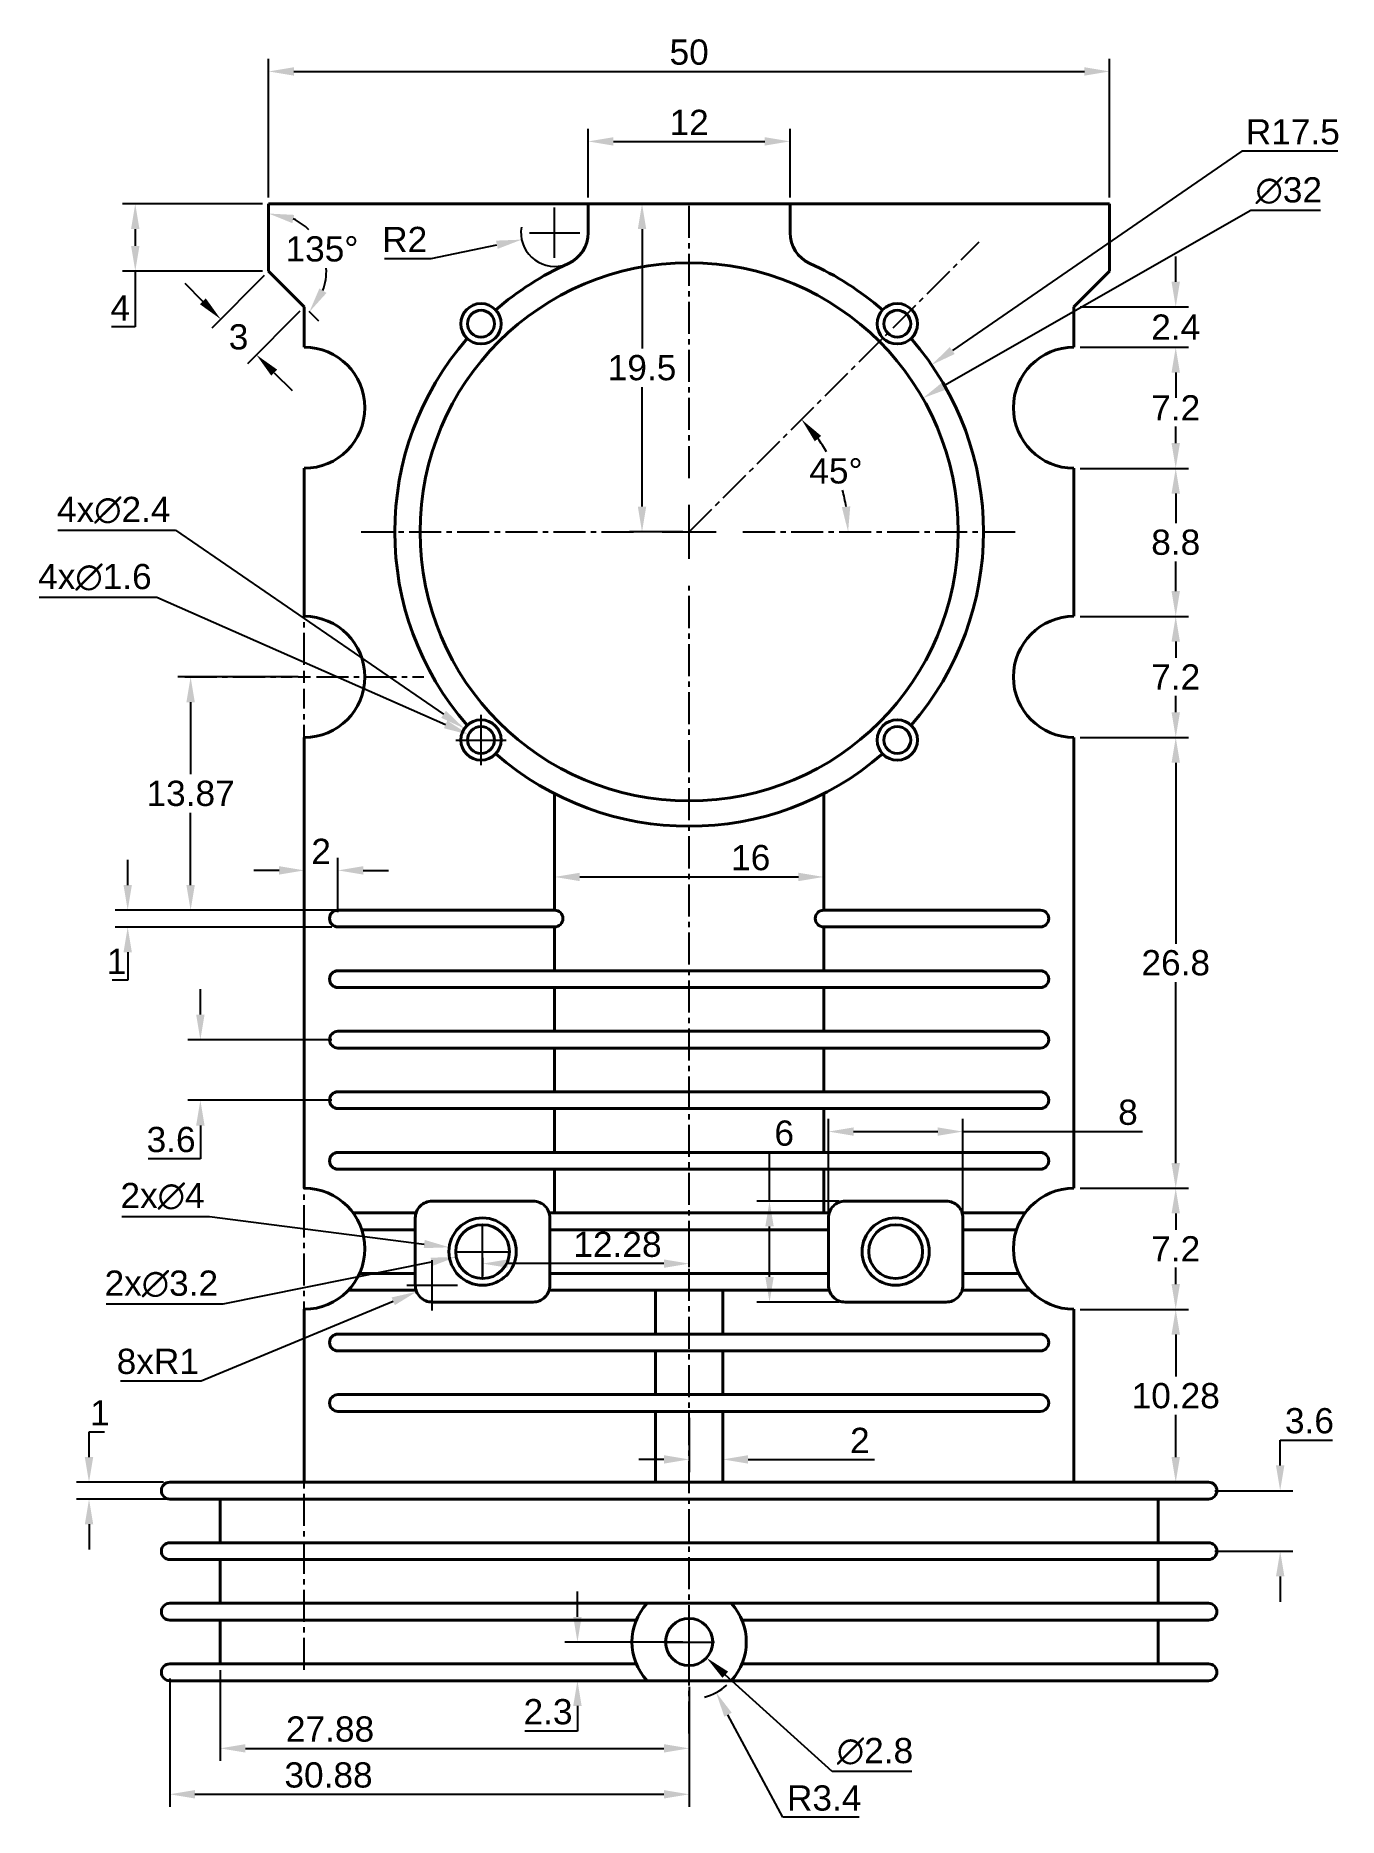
# Model space of a CAD drawing. Header units: millimetres. Extents: x 1595 to 1672, y 1495 to 1601.
import ezdxf

# ---------------------------------------------------------------- set-up
doc = ezdxf.new("R2010")
doc.units = ezdxf.units.MM
doc.linetypes.add('CENTER2', pattern=[28.575, 19.05, -3.175, 3.175, -3.175])
doc.layers.add('Layer1', color=253, linetype='Continuous')
doc.styles.get("Standard").update_dxf_attribs({"font": 'arial.ttf'})
doc.dimstyles.new('ISO-25', dxfattribs={"dimscale": 0.6, "dimtxt": 2.5, "dimasz": 2.5, "dimexe": 1.25, "dimexo": 0.625, "dimtad": 1, "dimtih": 1, "dimtoh": 1, "dimdsep": 46, "dimtxsty": 'Standard', "dimcen": 2.5, "dimadec": 0, "dimazin": 0, "dimtfac": 1, "dimtofl": 0, "dimtmove": 0, "dimatfit": 3, "dimfxl": 1, "dimarcsym": 0})

msp = doc.modelspace()

# ---------------------------------------------------------------- blocks, each defined once
blk = doc.blocks.new('*D1')
at = {"layer": 'Defpoints', "color": 0, "transparency": 16777216}
for p in [(1658.7, 1598.8), (1608.7, 1590.93), (1658.7, 1590.93)]:
    blk.add_point(p, dxfattribs=at)
at = {"layer": 'Layer1', "color": 0, "lineweight": -2, "transparency": 16777216}
for p, q in [((1608.7, 1591.3), (1608.7, 1599.55)), ((1658.7, 1591.3), (1658.7, 1599.55)), ((1610.2, 1598.8), (1657.2, 1598.8))]:
    blk.add_line(p, q, dxfattribs=at)
at = {"layer": 'Layer1', "color": 0, "transparency": 16777216}
for points in [[(1610.2, 1599.05), (1610.2, 1598.55), (1608.7, 1598.8)], [(1657.2, 1599.05), (1657.2, 1598.55), (1658.7, 1598.8)]]:
    blk.add_solid(points, dxfattribs=at)
at = {"layer": 'Layer1', "color": 0, "transparency": 16777216, "insert": (1633.7, 1599.94), "char_height": 1.5, "attachment_point": 5}
blk.add_mtext('50', dxfattribs=at)
blk = doc.blocks.new('*D2')
at = {"layer": 'Defpoints', "color": 0, "transparency": 16777216}
for p in [(1608.7, 1590.93), (1600.77, 1586.93), (1608.7, 1586.93)]:
    blk.add_point(p, dxfattribs=at)
at = {"layer": 'Layer1', "color": 0, "lineweight": -2, "transparency": 16777216}
for p, q in [((1608.33, 1590.93), (1600.02, 1590.93)), ((1600.77, 1589.43), (1600.77, 1588.43)), ((1608.33, 1586.93), (1600.02, 1586.93)), ((1600.77, 1586.93), (1600.77, 1583.62)), ((1600.77, 1583.62), (1599.36, 1583.62))]:
    blk.add_line(p, q, dxfattribs=at)
at = {"layer": 'Layer1', "color": 0, "transparency": 16777216}
for points in [[(1600.52, 1589.43), (1601.02, 1589.43), (1600.77, 1590.93)], [(1600.52, 1588.43), (1601.02, 1588.43), (1600.77, 1586.93)]]:
    blk.add_solid(points, dxfattribs=at)
at = {"layer": 'Layer1', "color": 0, "transparency": 16777216, "insert": (1599.88, 1584.74), "char_height": 1.5, "attachment_point": 5}
blk.add_mtext('4', dxfattribs=at)
blk = doc.blocks.new('*D3')
at = {"layer": 'Defpoints', "color": 0, "transparency": 16777216}
for p in [(1608.7, 1590.93), (1608.7, 1586.93), (1608.7, 1586.93), (1612.13, 1586.93), (1610.82, 1584.8)]:
    blk.add_point(p, dxfattribs=at)
at = {"layer": 'Layer1', "color": 0, "lineweight": -2, "transparency": 16777216}
blk.add_line((1611.09, 1584.54), (1611.66, 1583.97), dxfattribs=at)
for start, end in [(45.686, 64.7335), (340.2665, 2.8571)]:
    blk.add_arc((1608.7, 1586.93), 3.43, start, end, dxfattribs=at)
at = {"layer": 'Layer1', "color": 0, "transparency": 16777216}
for points in [[(1610.11, 1589.78), (1610.22, 1590.27), (1608.7, 1590.35)], [(1612.14, 1585.63), (1611.72, 1585.9), (1611.12, 1584.5)]]:
    blk.add_solid(points, dxfattribs=at)
at = {"layer": 'Layer1', "color": 0, "transparency": 16777216, "insert": (1611.87, 1588.24), "char_height": 1.5, "attachment_point": 5}
blk.add_mtext('135°', dxfattribs=at)
blk = doc.blocks.new('*D4')
at = {"layer": 'Defpoints', "color": 0, "transparency": 16777216}
for p in [(1608.7, 1586.93), (1610.82, 1584.8), (1607.97, 1581.95)]:
    blk.add_point(p, dxfattribs=at)
at = {"layer": 'Layer1', "color": 0, "lineweight": -2, "transparency": 16777216}
for p, q in [((1604.79, 1585.13), (1603.73, 1586.2)), ((1608.43, 1586.66), (1605.32, 1583.54)), ((1610.56, 1584.54), (1607.44, 1581.42)), ((1609.03, 1580.89), (1610.09, 1579.83))]:
    blk.add_line(p, q, dxfattribs=at)
at = {"layer": 'Layer1', "color": 0, "transparency": 16777216}
for points in [[(1604.96, 1585.31), (1604.61, 1584.96), (1605.85, 1584.07)], [(1609.21, 1581.07), (1608.85, 1580.72), (1607.97, 1581.95)]]:
    blk.add_solid(points, dxfattribs=at)
at = {"layer": 'Layer1', "color": 0, "transparency": 16777216, "insert": (1606.91, 1583.01), "char_height": 1.5, "attachment_point": 5}
blk.add_mtext('3', dxfattribs=at)
blk = doc.blocks.new('*D5')
at = {"layer": 'Defpoints', "color": 0, "transparency": 16777216}
for p in [(1656.58, 1584.8), (1656.58, 1582.4), (1662.63, 1582.4)]:
    blk.add_point(p, dxfattribs=at)
at = {"layer": 'Layer1', "color": 0, "lineweight": -2, "transparency": 16777216}
for p, q in [((1662.63, 1586.3), (1662.63, 1587.8)), ((1656.95, 1584.8), (1663.38, 1584.8)), ((1656.95, 1582.4), (1663.38, 1582.4)), ((1662.63, 1580.9), (1662.63, 1579.4))]:
    blk.add_line(p, q, dxfattribs=at)
at = {"layer": 'Layer1', "color": 0, "transparency": 16777216}
for points in [[(1662.38, 1586.3), (1662.88, 1586.3), (1662.63, 1584.8)], [(1662.38, 1580.9), (1662.88, 1580.9), (1662.63, 1582.4)]]:
    blk.add_solid(points, dxfattribs=at)
at = {"layer": 'Layer1', "color": 0, "transparency": 16777216, "insert": (1662.63, 1583.6), "char_height": 1.5, "attachment_point": 5}
blk.add_mtext('2.4', dxfattribs=at)
blk = doc.blocks.new('*D6')
at = {"layer": 'Defpoints', "color": 0, "transparency": 16777216}
for p in [(1656.58, 1582.4), (1656.58, 1575.2), (1662.63, 1575.2)]:
    blk.add_point(p, dxfattribs=at)
at = {"layer": 'Layer1', "color": 0, "lineweight": -2, "transparency": 16777216}
for p, q in [((1656.95, 1582.4), (1663.38, 1582.4)), ((1662.63, 1580.9), (1662.63, 1579.93)), ((1662.63, 1576.7), (1662.63, 1577.68)), ((1656.95, 1575.2), (1663.38, 1575.2))]:
    blk.add_line(p, q, dxfattribs=at)
at = {"layer": 'Layer1', "color": 0, "transparency": 16777216}
for points in [[(1662.38, 1580.9), (1662.88, 1580.9), (1662.63, 1582.4)], [(1662.38, 1576.7), (1662.88, 1576.7), (1662.63, 1575.2)]]:
    blk.add_solid(points, dxfattribs=at)
at = {"layer": 'Layer1', "color": 0, "transparency": 16777216, "insert": (1662.63, 1578.8), "char_height": 1.5, "attachment_point": 5}
blk.add_mtext('7.2', dxfattribs=at)
blk = doc.blocks.new('*D7')
at = {"layer": 'Defpoints', "color": 0, "transparency": 16777216}
for p in [(1656.58, 1575.2), (1656.58, 1566.4), (1662.63, 1566.4)]:
    blk.add_point(p, dxfattribs=at)
at = {"layer": 'Layer1', "color": 0, "lineweight": -2, "transparency": 16777216}
for p, q in [((1656.95, 1575.2), (1663.38, 1575.2)), ((1662.63, 1573.7), (1662.63, 1571.94)), ((1662.63, 1567.9), (1662.63, 1569.66)), ((1656.95, 1566.4), (1663.38, 1566.4))]:
    blk.add_line(p, q, dxfattribs=at)
at = {"layer": 'Layer1', "color": 0, "transparency": 16777216}
for points in [[(1662.38, 1573.7), (1662.88, 1573.7), (1662.63, 1575.2)], [(1662.38, 1567.9), (1662.88, 1567.9), (1662.63, 1566.4)]]:
    blk.add_solid(points, dxfattribs=at)
at = {"layer": 'Layer1', "color": 0, "transparency": 16777216, "insert": (1662.63, 1570.8), "char_height": 1.5, "attachment_point": 5}
blk.add_mtext('8.8', dxfattribs=at)
blk = doc.blocks.new('*D8')
at = {"layer": 'Defpoints', "color": 0, "transparency": 16777216}
for p in [(1656.58, 1566.4), (1656.58, 1559.2), (1662.63, 1559.2)]:
    blk.add_point(p, dxfattribs=at)
at = {"layer": 'Layer1', "color": 0, "lineweight": -2, "transparency": 16777216}
for p, q in [((1656.95, 1566.4), (1663.38, 1566.4)), ((1662.63, 1564.9), (1662.63, 1563.93)), ((1662.63, 1560.7), (1662.63, 1561.68)), ((1656.95, 1559.2), (1663.38, 1559.2))]:
    blk.add_line(p, q, dxfattribs=at)
at = {"layer": 'Layer1', "color": 0, "transparency": 16777216}
for points in [[(1662.38, 1564.9), (1662.88, 1564.9), (1662.63, 1566.4)], [(1662.38, 1560.7), (1662.88, 1560.7), (1662.63, 1559.2)]]:
    blk.add_solid(points, dxfattribs=at)
at = {"layer": 'Layer1', "color": 0, "transparency": 16777216, "insert": (1662.63, 1562.8), "char_height": 1.5, "attachment_point": 5}
blk.add_mtext('7.2', dxfattribs=at)
blk = doc.blocks.new('*D9')
at = {"layer": 'Defpoints', "color": 0, "transparency": 16777216}
for p in [(1656.58, 1559.2), (1656.58, 1532.4), (1662.63, 1532.4)]:
    blk.add_point(p, dxfattribs=at)
at = {"layer": 'Layer1', "color": 0, "lineweight": -2, "transparency": 16777216}
for p, q in [((1656.95, 1559.2), (1663.38, 1559.2)), ((1662.63, 1557.7), (1662.63, 1546.94)), ((1662.63, 1533.9), (1662.63, 1544.66)), ((1656.95, 1532.4), (1663.38, 1532.4))]:
    blk.add_line(p, q, dxfattribs=at)
at = {"layer": 'Layer1', "color": 0, "transparency": 16777216}
for points in [[(1662.38, 1557.7), (1662.88, 1557.7), (1662.63, 1559.2)], [(1662.38, 1533.9), (1662.88, 1533.9), (1662.63, 1532.4)]]:
    blk.add_solid(points, dxfattribs=at)
at = {"layer": 'Layer1', "color": 0, "transparency": 16777216, "insert": (1662.63, 1545.8), "char_height": 1.5, "attachment_point": 5}
blk.add_mtext('26.8', dxfattribs=at)
blk = doc.blocks.new('*D10')
at = {"layer": 'Defpoints', "color": 0, "transparency": 16777216}
for p in [(1656.58, 1532.4), (1656.58, 1525.2), (1662.63, 1525.2)]:
    blk.add_point(p, dxfattribs=at)
at = {"layer": 'Layer1', "color": 0, "lineweight": -2, "transparency": 16777216}
for p, q in [((1656.95, 1532.4), (1663.38, 1532.4)), ((1662.63, 1530.9), (1662.63, 1529.93)), ((1662.63, 1526.7), (1662.63, 1527.68)), ((1656.95, 1525.2), (1663.38, 1525.2))]:
    blk.add_line(p, q, dxfattribs=at)
at = {"layer": 'Layer1', "color": 0, "transparency": 16777216}
for points in [[(1662.38, 1530.9), (1662.88, 1530.9), (1662.63, 1532.4)], [(1662.38, 1526.7), (1662.88, 1526.7), (1662.63, 1525.2)]]:
    blk.add_solid(points, dxfattribs=at)
at = {"layer": 'Layer1', "color": 0, "transparency": 16777216, "insert": (1662.63, 1528.8), "char_height": 1.5, "attachment_point": 5}
blk.add_mtext('7.2', dxfattribs=at)
blk = doc.blocks.new('*D11')
at = {"layer": 'Defpoints', "color": 0, "transparency": 16777216}
for p in [(1656.58, 1525.2), (1656.58, 1514.92), (1662.63, 1514.92)]:
    blk.add_point(p, dxfattribs=at)
at = {"layer": 'Layer1', "color": 0, "lineweight": -2, "transparency": 16777216}
for p, q in [((1656.95, 1525.2), (1663.38, 1525.2)), ((1662.63, 1523.7), (1662.63, 1521.2)), ((1662.63, 1516.42), (1662.63, 1518.92)), ((1656.95, 1514.92), (1663.38, 1514.92))]:
    blk.add_line(p, q, dxfattribs=at)
at = {"layer": 'Layer1', "color": 0, "transparency": 16777216}
for points in [[(1662.38, 1523.7), (1662.88, 1523.7), (1662.63, 1525.2)], [(1662.38, 1516.42), (1662.88, 1516.42), (1662.63, 1514.92)]]:
    blk.add_solid(points, dxfattribs=at)
at = {"layer": 'Layer1', "color": 0, "transparency": 16777216, "insert": (1662.63, 1520.06), "char_height": 1.5, "attachment_point": 5}
blk.add_mtext('10.28', dxfattribs=at)
blk = doc.blocks.new('*D12')
at = {"layer": 'Defpoints', "color": 0, "transparency": 16777216}
for p in [(1633.7, 1590.93), (1630.9, 1571.43), (1633.7, 1571.43)]:
    blk.add_point(p, dxfattribs=at)
at = {"layer": 'Layer1', "color": 0, "lineweight": -2, "transparency": 16777216}
for p, q in [((1633.33, 1590.93), (1630.15, 1590.93)), ((1630.9, 1589.43), (1630.9, 1582.32)), ((1630.9, 1572.93), (1630.9, 1580.03)), ((1633.33, 1571.43), (1630.15, 1571.43))]:
    blk.add_line(p, q, dxfattribs=at)
at = {"layer": 'Layer1', "color": 0, "transparency": 16777216}
for points in [[(1630.65, 1589.43), (1631.15, 1589.43), (1630.9, 1590.93)], [(1630.65, 1572.93), (1631.15, 1572.93), (1630.9, 1571.43)]]:
    blk.add_solid(points, dxfattribs=at)
at = {"layer": 'Layer1', "color": 0, "transparency": 16777216, "insert": (1630.9, 1581.18), "char_height": 1.5, "attachment_point": 5}
blk.add_mtext('19.5', dxfattribs=at)
blk = doc.blocks.new('*D13')
at = {"layer": 'Defpoints', "color": 0, "transparency": 16777216}
for p in [(1648.11, 1581.35), (1633.7, 1571.43)]:
    blk.add_point(p, dxfattribs=at)
at = {"layer": 'Layer1', "color": 0, "lineweight": -2, "transparency": 16777216}
for p, q in [((1666.55, 1594.06), (1649.35, 1582.21)), ((1672.26, 1594.06), (1666.55, 1594.06)), ((1633.7, 1569.93), (1633.7, 1572.93)), ((1632.2, 1571.43), (1635.2, 1571.43))]:
    blk.add_line(p, q, dxfattribs=at)
at = {"layer": 'Layer1', "color": 0, "transparency": 16777216}
blk.add_solid([(1649.2, 1582.41), (1649.49, 1582), (1648.11, 1581.35)], dxfattribs=at)
at = {"layer": 'Layer1', "color": 0, "transparency": 16777216, "insert": (1669.59, 1595.2), "char_height": 1.5, "attachment_point": 5}
blk.add_mtext('R17.5', dxfattribs=at)
blk = doc.blocks.new('*D14')
at = {"layer": 'Defpoints', "color": 0, "transparency": 16777216}
for p in [(1647.59, 1579.37), (1619.81, 1563.48)]:
    blk.add_point(p, dxfattribs=at)
at = {"layer": 'Layer1', "color": 0, "lineweight": -2, "transparency": 16777216}
for p, q in [((1667.09, 1590.53), (1648.89, 1580.12)), ((1671.23, 1590.53), (1667.09, 1590.53)), ((1633.7, 1569.93), (1633.7, 1572.93)), ((1632.2, 1571.43), (1635.2, 1571.43))]:
    blk.add_line(p, q, dxfattribs=at)
at = {"layer": 'Layer1', "color": 0, "transparency": 16777216}
blk.add_solid([(1648.77, 1580.33), (1649.01, 1579.9), (1647.59, 1579.37)], dxfattribs=at)
at = {"layer": 'Layer1', "color": 0, "transparency": 16777216, "insert": (1669.35, 1591.71), "char_height": 1.5, "attachment_point": 5}
blk.add_mtext('∅32', dxfattribs=at)
blk = doc.blocks.new('*D15')
at = {"layer": 'Defpoints', "color": 0, "transparency": 16777216}
for p in [(1639.7, 1594.64), (1627.7, 1590.93), (1639.7, 1590.93)]:
    blk.add_point(p, dxfattribs=at)
at = {"layer": 'Layer1', "color": 0, "lineweight": -2, "transparency": 16777216}
for p, q in [((1627.7, 1591.3), (1627.7, 1595.39)), ((1639.7, 1591.3), (1639.7, 1595.39)), ((1629.2, 1594.64), (1638.2, 1594.64))]:
    blk.add_line(p, q, dxfattribs=at)
at = {"layer": 'Layer1', "color": 0, "transparency": 16777216}
for points in [[(1629.2, 1594.89), (1629.2, 1594.39), (1627.7, 1594.64)], [(1638.2, 1594.89), (1638.2, 1594.39), (1639.7, 1594.64)]]:
    blk.add_solid(points, dxfattribs=at)
at = {"layer": 'Layer1', "color": 0, "transparency": 16777216, "insert": (1633.7, 1595.77), "char_height": 1.5, "attachment_point": 5}
blk.add_mtext('12', dxfattribs=at)
blk = doc.blocks.new('*D16')
at = {"layer": 'Defpoints', "color": 0, "transparency": 16777216}
for p in [(1625.7, 1589.21), (1623.74, 1588.8)]:
    blk.add_point(p, dxfattribs=at)
at = {"layer": 'Layer1', "color": 0, "lineweight": -2, "transparency": 16777216}
for p, q in [((1625.7, 1587.71), (1625.7, 1590.71)), ((1624.2, 1589.21), (1627.2, 1589.21)), ((1618.36, 1587.68), (1622.27, 1588.49)), ((1615.59, 1587.68), (1618.36, 1587.68))]:
    blk.add_line(p, q, dxfattribs=at)
blk.add_arc((1625.7, 1589.21), 2, 170.2807, 283.478, dxfattribs=at)
at = {"layer": 'Layer1', "color": 0, "transparency": 16777216}
blk.add_solid([(1622.22, 1588.74), (1622.32, 1588.25), (1623.74, 1588.8)], dxfattribs=at)
at = {"layer": 'Layer1', "color": 0, "transparency": 16777216, "insert": (1616.79, 1588.81), "char_height": 1.5, "attachment_point": 5}
blk.add_mtext('R2', dxfattribs=at)
blk = doc.blocks.new('*U17')
at = {"color": 0, "linetype": 'CENTER2', "ltscale": 0.1, "transparency": 16777216}
for p, q in [((0, 3.2), (0, 19.5)), ((-19.5, 0), (-3.2, 0)), ((3.2, 0), (19.5, 0)), ((0, -71.44), (0, -3.2))]:
    blk.add_line(p, q, dxfattribs=at)
at = {"color": 0, "linetype": 'Continuous', "ltscale": 0.1, "transparency": 16777216}
for p, q in [((0, -1.6), (0, 1.6)), ((-1.6, 0), (1.6, 0))]:
    blk.add_line(p, q, dxfattribs=at)
blk = doc.blocks.new('*D18')
at = {"layer": 'Defpoints', "color": 0, "transparency": 16777216}
for p in [(1650.95, 1588.67), (1642.83, 1573.87), (1633.7, 1571.43), (1636.9, 1571.43), (1653.2, 1571.43)]:
    blk.add_point(p, dxfattribs=at)
at = {"layer": 'Layer1', "color": 0, "lineweight": -2, "transparency": 16777216}
for start, end in [(30.2018, 35.8987), (9.1013, 15.2078)]:
    blk.add_arc((1633.7, 1571.43), 9.45, start, end, dxfattribs=at)
at = {"layer": 'Layer1', "color": 0, "transparency": 16777216}
for points in [[(1641.17, 1576.81), (1641.55, 1577.13), (1640.38, 1578.11)], [(1643.28, 1572.94), (1642.78, 1572.9), (1643.15, 1571.43)]]:
    blk.add_solid(points, dxfattribs=at)
at = {"layer": 'Layer1', "color": 0, "transparency": 16777216, "insert": (1642.43, 1575.04), "char_height": 1.5, "attachment_point": 5}
blk.add_mtext('45°', dxfattribs=at)
blk = doc.blocks.new('*D19')
at = {"layer": 'Defpoints', "color": 0, "transparency": 16777216}
for p in [(1620.34, 1559.73), (1622.31, 1558.37)]:
    blk.add_point(p, dxfattribs=at)
at = {"layer": 'Layer1', "color": 0, "lineweight": -2, "transparency": 16777216}
for p, q in [((1596.17, 1571.53), (1603.17, 1571.53)), ((1603.17, 1571.53), (1619.1, 1560.58)), ((1621.33, 1557.55), (1621.33, 1560.55)), ((1619.83, 1559.05), (1622.83, 1559.05))]:
    blk.add_line(p, q, dxfattribs=at)
at = {"layer": 'Layer1', "color": 0, "transparency": 16777216}
blk.add_solid([(1619.24, 1560.79), (1618.96, 1560.37), (1620.34, 1559.73)], dxfattribs=at)
at = {"layer": 'Layer1', "color": 0, "transparency": 16777216, "insert": (1599.49, 1572.71), "char_height": 1.5, "attachment_point": 5}
blk.add_mtext('4x∅2.4', dxfattribs=at)
blk = doc.blocks.new('*D20')
at = {"layer": 'Defpoints', "color": 0, "transparency": 16777216}
for p in [(1620.59, 1559.37), (1622.06, 1558.73)]:
    blk.add_point(p, dxfattribs=at)
at = {"layer": 'Layer1', "color": 0, "lineweight": -2, "transparency": 16777216}
for p, q in [((1595.05, 1567.54), (1602.06, 1567.54)), ((1602.06, 1567.54), (1619.22, 1559.98)), ((1621.33, 1557.55), (1621.33, 1560.55)), ((1619.83, 1559.05), (1622.83, 1559.05))]:
    blk.add_line(p, q, dxfattribs=at)
at = {"layer": 'Layer1', "color": 0, "transparency": 16777216}
blk.add_solid([(1619.32, 1560.21), (1619.12, 1559.75), (1620.59, 1559.37)], dxfattribs=at)
at = {"layer": 'Layer1', "color": 0, "transparency": 16777216, "insert": (1598.37, 1568.72), "char_height": 1.5, "attachment_point": 5}
blk.add_mtext('4x∅1.6', dxfattribs=at)
blk = doc.blocks.new('*D21')
at = {"layer": 'Defpoints', "color": 0, "transparency": 16777216}
for p in [(1625.7, 1552.4), (1641.7, 1552.4), (1641.7, 1550.91)]:
    blk.add_point(p, dxfattribs=at)
at = {"layer": 'Layer1', "color": 0, "lineweight": -2, "transparency": 16777216}
for p, q in [((1625.7, 1552.02), (1625.7, 1550.16)), ((1641.7, 1552.02), (1641.7, 1550.16)), ((1627.2, 1550.91), (1640.2, 1550.91))]:
    blk.add_line(p, q, dxfattribs=at)
at = {"layer": 'Layer1', "color": 0, "transparency": 16777216}
for points in [[(1627.2, 1551.16), (1627.2, 1550.66), (1625.7, 1550.91)], [(1640.2, 1551.16), (1640.2, 1550.66), (1641.7, 1550.91)]]:
    blk.add_solid(points, dxfattribs=at)
at = {"layer": 'Layer1', "color": 0, "transparency": 16777216, "insert": (1637.36, 1552.05), "char_height": 1.5, "attachment_point": 5}
blk.add_mtext('16', dxfattribs=at)
blk = doc.blocks.new('*D22')
at = {"layer": 'Defpoints', "color": 0, "transparency": 16777216}
for p in [(1612.82, 1551.3), (1612.82, 1548.43), (1610.82, 1545.8)]:
    blk.add_point(p, dxfattribs=at)
at = {"layer": 'Layer1', "color": 0, "lineweight": -2, "transparency": 16777216}
for p, q in [((1610.82, 1546.18), (1610.82, 1552.05)), ((1612.82, 1548.81), (1612.82, 1552.05)), ((1609.32, 1551.3), (1607.82, 1551.3)), ((1614.32, 1551.3), (1615.82, 1551.3))]:
    blk.add_line(p, q, dxfattribs=at)
at = {"layer": 'Layer1', "color": 0, "transparency": 16777216}
for points in [[(1609.32, 1551.55), (1609.32, 1551.05), (1610.82, 1551.3)], [(1614.32, 1551.55), (1614.32, 1551.05), (1612.82, 1551.3)]]:
    blk.add_solid(points, dxfattribs=at)
at = {"layer": 'Layer1', "color": 0, "transparency": 16777216, "insert": (1611.82, 1552.43), "char_height": 1.5, "attachment_point": 5}
blk.add_mtext('2', dxfattribs=at)
blk = doc.blocks.new('*D23')
at = {"layer": 'Defpoints', "color": 0, "transparency": 16777216}
for p in [(1610.82, 1562.8), (1604.06, 1548.93), (1619.26, 1548.93)]:
    blk.add_point(p, dxfattribs=at)
at = {"layer": 'Layer1', "color": 0, "lineweight": -2, "transparency": 16777216}
for p, q in [((1610.45, 1562.8), (1603.31, 1562.8)), ((1604.06, 1561.3), (1604.06, 1557.01)), ((1604.06, 1550.43), (1604.06, 1554.73)), ((1618.89, 1548.93), (1603.31, 1548.93))]:
    blk.add_line(p, q, dxfattribs=at)
at = {"layer": 'Layer1', "color": 0, "transparency": 16777216}
for points in [[(1603.81, 1561.3), (1604.31, 1561.3), (1604.06, 1562.8)], [(1603.81, 1550.43), (1604.31, 1550.43), (1604.06, 1548.93)]]:
    blk.add_solid(points, dxfattribs=at)
at = {"layer": 'Layer1', "color": 0, "transparency": 16777216, "insert": (1604.06, 1555.87), "char_height": 1.5, "attachment_point": 5}
blk.add_mtext('13.87', dxfattribs=at)
blk = doc.blocks.new('*D24')
at = {"layer": 'Defpoints', "color": 0, "transparency": 16777216}
for p in [(1600.32, 1548.93), (1612.82, 1548.93), (1612.82, 1547.93)]:
    blk.add_point(p, dxfattribs=at)
at = {"layer": 'Layer1', "color": 0, "lineweight": -2, "transparency": 16777216}
for p, q in [((1600.32, 1550.43), (1600.32, 1551.93)), ((1612.45, 1548.93), (1599.57, 1548.93)), ((1612.45, 1547.93), (1599.57, 1547.93)), ((1600.32, 1546.43), (1600.32, 1544.77)), ((1600.32, 1544.77), (1599.39, 1544.77))]:
    blk.add_line(p, q, dxfattribs=at)
at = {"layer": 'Layer1', "color": 0, "transparency": 16777216}
for points in [[(1600.07, 1550.43), (1600.57, 1550.43), (1600.32, 1548.93)], [(1600.07, 1546.43), (1600.57, 1546.43), (1600.32, 1547.93)]]:
    blk.add_solid(points, dxfattribs=at)
at = {"layer": 'Layer1', "color": 0, "transparency": 16777216, "insert": (1599.66, 1545.89), "char_height": 1.5, "attachment_point": 5}
blk.add_mtext('1', dxfattribs=at)
blk = doc.blocks.new('*D25')
at = {"layer": 'Defpoints', "color": 0, "transparency": 16777216}
for p in [(1612.82, 1541.23), (1604.64, 1537.63), (1612.82, 1537.63)]:
    blk.add_point(p, dxfattribs=at)
at = {"layer": 'Layer1', "color": 0, "lineweight": -2, "transparency": 16777216}
for p, q in [((1604.64, 1542.73), (1604.64, 1544.23)), ((1612.45, 1541.23), (1603.89, 1541.23)), ((1612.45, 1537.63), (1603.89, 1537.63)), ((1604.64, 1536.13), (1604.64, 1534.15)), ((1604.64, 1534.15), (1601.54, 1534.15))]:
    blk.add_line(p, q, dxfattribs=at)
at = {"layer": 'Layer1', "color": 0, "transparency": 16777216}
for points in [[(1604.39, 1542.73), (1604.89, 1542.73), (1604.64, 1541.23)], [(1604.39, 1536.13), (1604.89, 1536.13), (1604.64, 1537.63)]]:
    blk.add_solid(points, dxfattribs=at)
at = {"layer": 'Layer1', "color": 0, "transparency": 16777216, "insert": (1602.9, 1535.29), "char_height": 1.5, "attachment_point": 5}
blk.add_mtext('3.6', dxfattribs=at)
blk = doc.blocks.new('*D26')
at = {"layer": 'Defpoints', "color": 0, "transparency": 16777216}
for p in [(1633.7, 1519.13), (1635.7, 1517.03), (1635.7, 1516.28)]:
    blk.add_point(p, dxfattribs=at)
at = {"layer": 'Layer1', "color": 0, "lineweight": -2, "transparency": 16777216}
for p, q in [((1633.7, 1518.76), (1633.7, 1515.53)), ((1632.2, 1516.28), (1630.7, 1516.28)), ((1635.7, 1516.65), (1635.7, 1515.53)), ((1637.2, 1516.28), (1644.72, 1516.28))]:
    blk.add_line(p, q, dxfattribs=at)
at = {"layer": 'Layer1', "color": 0, "transparency": 16777216}
for points in [[(1632.2, 1516.53), (1632.2, 1516.03), (1633.7, 1516.28)], [(1637.2, 1516.53), (1637.2, 1516.03), (1635.7, 1516.28)]]:
    blk.add_solid(points, dxfattribs=at)
at = {"layer": 'Layer1', "color": 0, "transparency": 16777216, "insert": (1643.85, 1517.41), "char_height": 1.5, "attachment_point": 5}
blk.add_mtext('2', dxfattribs=at)
blk = doc.blocks.new('*D27')
at = {"layer": 'Defpoints', "color": 0, "transparency": 16777216}
for p in [(1621.42, 1528.63), (1621.42, 1527.92), (1633.7, 1527.33)]:
    blk.add_point(p, dxfattribs=at)
at = {"layer": 'Layer1', "color": 0, "lineweight": -2, "transparency": 16777216}
for p, q in [((1633.7, 1527.71), (1633.7, 1528.67)), ((1621.42, 1528.26), (1621.42, 1527.17)), ((1632.2, 1527.92), (1622.92, 1527.92))]:
    blk.add_line(p, q, dxfattribs=at)
at = {"layer": 'Layer1', "color": 0, "transparency": 16777216}
for points in [[(1622.92, 1528.17), (1622.92, 1527.67), (1621.42, 1527.92)], [(1632.2, 1528.17), (1632.2, 1527.67), (1633.7, 1527.92)]]:
    blk.add_solid(points, dxfattribs=at)
at = {"layer": 'Layer1', "color": 0, "transparency": 16777216, "insert": (1629.44, 1529.06), "char_height": 1.5, "attachment_point": 5}
blk.add_mtext('12.28', dxfattribs=at)
blk = doc.blocks.new('*D28')
at = {"layer": 'Defpoints', "color": 0, "transparency": 16777216}
for p in [(1619.44, 1528.89), (1623.4, 1528.38)]:
    blk.add_point(p, dxfattribs=at)
at = {"layer": 'Layer1', "color": 0, "lineweight": -2, "transparency": 16777216}
for p, q in [((1599.97, 1530.73), (1605.19, 1530.73)), ((1605.19, 1530.73), (1617.95, 1529.08)), ((1621.42, 1527.13), (1621.42, 1530.13)), ((1619.92, 1528.63), (1622.92, 1528.63))]:
    blk.add_line(p, q, dxfattribs=at)
at = {"layer": 'Layer1', "color": 0, "transparency": 16777216}
blk.add_solid([(1617.98, 1529.33), (1617.92, 1528.84), (1619.44, 1528.89)], dxfattribs=at)
at = {"layer": 'Layer1', "color": 0, "transparency": 16777216, "insert": (1602.39, 1531.92), "char_height": 1.5, "attachment_point": 5}
blk.add_mtext('2x∅4', dxfattribs=at)
blk = doc.blocks.new('*D29')
at = {"layer": 'Defpoints', "color": 0, "transparency": 16777216}
for p in [(1622.99, 1528.95), (1619.85, 1528.32)]:
    blk.add_point(p, dxfattribs=at)
at = {"layer": 'Layer1', "color": 0, "lineweight": -2, "transparency": 16777216}
for p, q in [((1621.42, 1527.13), (1621.42, 1530.13)), ((1619.92, 1528.63), (1622.92, 1528.63)), ((1605.99, 1525.52), (1618.38, 1528.02)), ((1599.03, 1525.52), (1605.99, 1525.52))]:
    blk.add_line(p, q, dxfattribs=at)
at = {"layer": 'Layer1', "color": 0, "transparency": 16777216}
blk.add_solid([(1618.33, 1528.27), (1618.43, 1527.78), (1619.85, 1528.32)], dxfattribs=at)
at = {"layer": 'Layer1', "color": 0, "transparency": 16777216, "insert": (1602.32, 1526.71), "char_height": 1.5, "attachment_point": 5}
blk.add_mtext('2x∅3.2', dxfattribs=at)
blk = doc.blocks.new('*D31')
at = {"layer": 'Defpoints', "color": 0, "transparency": 16777216}
for p in [(1638.48, 1531.63), (1642.98, 1531.63), (1642.98, 1525.63)]:
    blk.add_point(p, dxfattribs=at)
at = {"layer": 'Layer1', "color": 0, "lineweight": -2, "transparency": 16777216}
for p, q in [((1638.48, 1531.63), (1638.48, 1534.53)), ((1638.48, 1534.53), (1639.84, 1534.53)), ((1642.61, 1531.63), (1637.73, 1531.63)), ((1638.48, 1527.13), (1638.48, 1530.13)), ((1642.61, 1525.63), (1637.73, 1525.63))]:
    blk.add_line(p, q, dxfattribs=at)
at = {"layer": 'Layer1', "color": 0, "transparency": 16777216}
for points in [[(1638.23, 1530.13), (1638.73, 1530.13), (1638.48, 1531.63)], [(1638.23, 1527.13), (1638.73, 1527.13), (1638.48, 1525.63)]]:
    blk.add_solid(points, dxfattribs=at)
at = {"layer": 'Layer1', "color": 0, "transparency": 16777216, "insert": (1639.35, 1535.67), "char_height": 1.5, "attachment_point": 5}
blk.add_mtext('6', dxfattribs=at)
blk = doc.blocks.new('*D32')
at = {"layer": 'Defpoints', "color": 0, "transparency": 16777216}
for p in [(1618.42, 1526.63), (1617.5, 1526.25)]:
    blk.add_point(p, dxfattribs=at)
at = {"layer": 'Layer1', "color": 0, "lineweight": -2, "transparency": 16777216}
for p, q in [((1618.42, 1525.13), (1618.42, 1528.13)), ((1616.92, 1526.63), (1619.92, 1526.63)), ((1604.69, 1520.96), (1616.11, 1525.68)), ((1599.89, 1520.96), (1604.69, 1520.96))]:
    blk.add_line(p, q, dxfattribs=at)
at = {"layer": 'Layer1', "color": 0, "transparency": 16777216}
blk.add_solid([(1616.01, 1525.91), (1616.2, 1525.45), (1617.5, 1526.25)], dxfattribs=at)
at = {"layer": 'Layer1', "color": 0, "transparency": 16777216, "insert": (1602.11, 1522.1), "char_height": 1.5, "attachment_point": 5}
blk.add_mtext('8xR1', dxfattribs=at)
blk = doc.blocks.new('*D33')
at = {"layer": 'Defpoints', "color": 0, "transparency": 16777216}
for p in [(1602.82, 1503.62), (1633.7, 1503.12), (1633.7, 1496.37)]:
    blk.add_point(p, dxfattribs=at)
at = {"layer": 'Layer1', "color": 0, "lineweight": -2, "transparency": 16777216}
for p, q in [((1602.82, 1503.25), (1602.82, 1495.62)), ((1633.7, 1502.75), (1633.7, 1495.62)), ((1604.32, 1496.37), (1632.2, 1496.37))]:
    blk.add_line(p, q, dxfattribs=at)
at = {"layer": 'Layer1', "color": 0, "transparency": 16777216}
for points in [[(1604.32, 1496.62), (1604.32, 1496.12), (1602.82, 1496.37)], [(1632.2, 1496.62), (1632.2, 1496.12), (1633.7, 1496.37)]]:
    blk.add_solid(points, dxfattribs=at)
at = {"layer": 'Layer1', "color": 0, "transparency": 16777216, "insert": (1612.26, 1497.51), "char_height": 1.5, "attachment_point": 5}
blk.add_mtext('30.88', dxfattribs=at)
blk = doc.blocks.new('*D34')
at = {"layer": 'Defpoints', "color": 0, "transparency": 16777216}
for p in [(1605.82, 1504.12), (1633.7, 1503.12), (1633.7, 1499.1)]:
    blk.add_point(p, dxfattribs=at)
at = {"layer": 'Layer1', "color": 0, "lineweight": -2, "transparency": 16777216}
for p, q in [((1605.82, 1503.75), (1605.82, 1498.35)), ((1633.7, 1502.75), (1633.7, 1498.35)), ((1607.32, 1499.1), (1632.2, 1499.1))]:
    blk.add_line(p, q, dxfattribs=at)
at = {"layer": 'Layer1', "color": 0, "transparency": 16777216}
for points in [[(1607.32, 1499.35), (1607.32, 1498.85), (1605.82, 1499.1)], [(1632.2, 1499.35), (1632.2, 1498.85), (1633.7, 1499.1)]]:
    blk.add_solid(points, dxfattribs=at)
at = {"layer": 'Layer1', "color": 0, "transparency": 16777216, "insert": (1612.35, 1500.24), "char_height": 1.5, "attachment_point": 5}
blk.add_mtext('27.88', dxfattribs=at)
blk = doc.blocks.new('*D35')
at = {"layer": 'Defpoints', "color": 0, "transparency": 16777216}
for p in [(1598.02, 1514.92), (1602.82, 1514.92), (1605.82, 1513.92)]:
    blk.add_point(p, dxfattribs=at)
at = {"layer": 'Layer1', "color": 0, "lineweight": -2, "transparency": 16777216}
for p, q in [((1598.02, 1516.42), (1598.02, 1517.92)), ((1598.02, 1517.92), (1598.95, 1517.92)), ((1602.45, 1514.92), (1597.27, 1514.92)), ((1605.45, 1513.92), (1597.27, 1513.92)), ((1598.02, 1512.42), (1598.02, 1510.92))]:
    blk.add_line(p, q, dxfattribs=at)
at = {"layer": 'Layer1', "color": 0, "transparency": 16777216}
for points in [[(1597.77, 1516.42), (1598.27, 1516.42), (1598.02, 1514.92)], [(1597.77, 1512.42), (1598.27, 1512.42), (1598.02, 1513.92)]]:
    blk.add_solid(points, dxfattribs=at)
at = {"layer": 'Layer1', "color": 0, "transparency": 16777216, "insert": (1598.67, 1519.05), "char_height": 1.5, "attachment_point": 5}
blk.add_mtext('1', dxfattribs=at)
blk = doc.blocks.new('*D36')
at = {"layer": 'Defpoints', "color": 0, "transparency": 16777216}
for p in [(1664.58, 1514.42), (1664.58, 1510.82), (1668.84, 1510.82)]:
    blk.add_point(p, dxfattribs=at)
at = {"layer": 'Layer1', "color": 0, "lineweight": -2, "transparency": 16777216}
for p, q in [((1668.84, 1515.92), (1668.84, 1517.42)), ((1668.84, 1517.42), (1671.95, 1517.42)), ((1664.96, 1514.42), (1669.59, 1514.42)), ((1664.96, 1510.82), (1669.59, 1510.82)), ((1668.84, 1509.32), (1668.84, 1507.82))]:
    blk.add_line(p, q, dxfattribs=at)
at = {"layer": 'Layer1', "color": 0, "transparency": 16777216}
for points in [[(1668.59, 1515.92), (1669.09, 1515.92), (1668.84, 1514.42)], [(1668.59, 1509.32), (1669.09, 1509.32), (1668.84, 1510.82)]]:
    blk.add_solid(points, dxfattribs=at)
at = {"layer": 'Layer1', "color": 0, "transparency": 16777216, "insert": (1670.58, 1518.57), "char_height": 1.5, "attachment_point": 5}
blk.add_mtext('3.6', dxfattribs=at)
blk = doc.blocks.new('*D37')
at = {"layer": 'Defpoints', "color": 0, "transparency": 16777216}
for p in [(1627.06, 1505.42), (1633.7, 1505.42), (1633.7, 1503.12)]:
    blk.add_point(p, dxfattribs=at)
at = {"layer": 'Layer1', "color": 0, "lineweight": -2, "transparency": 16777216}
for p, q in [((1627.06, 1506.92), (1627.06, 1508.42)), ((1633.33, 1505.42), (1626.31, 1505.42)), ((1633.33, 1503.12), (1626.31, 1503.12)), ((1627.06, 1501.62), (1627.06, 1500.12)), ((1627.06, 1500.12), (1623.93, 1500.12))]:
    blk.add_line(p, q, dxfattribs=at)
at = {"layer": 'Layer1', "color": 0, "transparency": 16777216}
for points in [[(1626.81, 1506.92), (1627.31, 1506.92), (1627.06, 1505.42)], [(1626.81, 1501.62), (1627.31, 1501.62), (1627.06, 1503.12)]]:
    blk.add_solid(points, dxfattribs=at)
at = {"layer": 'Layer1', "color": 0, "transparency": 16777216, "insert": (1625.31, 1501.27), "char_height": 1.5, "attachment_point": 5}
blk.add_mtext('2.3', dxfattribs=at)
blk = doc.blocks.new('*D38')
at = {"layer": 'Defpoints', "color": 0, "transparency": 16777216}
for p in [(1633.7, 1505.42), (1635.3, 1502.43)]:
    blk.add_point(p, dxfattribs=at)
at = {"layer": 'Layer1', "color": 0, "lineweight": -2, "transparency": 16777216}
for p, q in [((1633.7, 1503.92), (1633.7, 1506.92)), ((1632.2, 1505.42), (1635.2, 1505.42)), ((1639.28, 1495), (1636.01, 1501.1)), ((1643.81, 1495), (1639.28, 1495))]:
    blk.add_line(p, q, dxfattribs=at)
blk.add_arc((1633.7, 1505.42), 3.4, 285.4969, 311.1122, dxfattribs=at)
at = {"layer": 'Layer1', "color": 0, "transparency": 16777216}
blk.add_solid([(1636.23, 1501.22), (1635.79, 1500.98), (1635.3, 1502.43)], dxfattribs=at)
at = {"layer": 'Layer1', "color": 0, "transparency": 16777216, "insert": (1641.73, 1496.14), "char_height": 1.5, "attachment_point": 5}
blk.add_mtext('R3.4', dxfattribs=at)
blk = doc.blocks.new('*D39')
at = {"layer": 'Defpoints', "color": 0, "transparency": 16777216}
for p in [(1632.66, 1506.36), (1634.74, 1504.48)]:
    blk.add_point(p, dxfattribs=at)
at = {"layer": 'Layer1', "color": 0, "lineweight": -2, "transparency": 16777216}
for p, q in [((1633.7, 1503.92), (1633.7, 1506.92)), ((1632.2, 1505.42), (1635.2, 1505.42)), ((1642.2, 1497.73), (1635.85, 1503.48)), ((1646.94, 1497.73), (1642.2, 1497.73))]:
    blk.add_line(p, q, dxfattribs=at)
at = {"layer": 'Layer1', "color": 0, "transparency": 16777216}
blk.add_solid([(1636.02, 1503.66), (1635.68, 1503.29), (1634.74, 1504.48)], dxfattribs=at)
at = {"layer": 'Layer1', "color": 0, "transparency": 16777216, "insert": (1644.75, 1498.92), "char_height": 1.5, "attachment_point": 5}
blk.add_mtext('∅2.8', dxfattribs=at)
blk = doc.blocks.new('*U42')
at = {"color": 0, "linetype": 'CENTER2', "ltscale": 0.1, "transparency": 16777216}
for p, q in [((0, 0.72), (0, 7.1)), ((-7.1, 0), (-0.72, 0)), ((0.72, 0), (7.1, 0)), ((0, -59.04), (0, -0.72))]:
    blk.add_line(p, q, dxfattribs=at)
at = {"color": 0, "linetype": 'Continuous', "ltscale": 0.1, "transparency": 16777216}
for p, q in [((-0.36, 0), (0.36, 0)), ((0, -0.36), (0, 0.36))]:
    blk.add_line(p, q, dxfattribs=at)
blk = doc.blocks.new('*D43')
at = {"layer": 'Defpoints', "color": 0, "transparency": 16777216}
for p in [(1649.98, 1535.77), (1641.98, 1528.63), (1649.98, 1528.63)]:
    blk.add_point(p, dxfattribs=at)
at = {"layer": 'Layer1', "color": 0, "lineweight": -2, "transparency": 16777216}
for p, q in [((1641.98, 1529.01), (1641.98, 1536.52)), ((1649.98, 1529.01), (1649.98, 1536.52)), ((1643.48, 1535.77), (1648.48, 1535.77)), ((1649.98, 1535.77), (1660.66, 1535.77))]:
    blk.add_line(p, q, dxfattribs=at)
at = {"layer": 'Layer1', "color": 0, "transparency": 16777216}
for points in [[(1643.48, 1536.02), (1643.48, 1535.52), (1641.98, 1535.77)], [(1648.48, 1536.02), (1648.48, 1535.52), (1649.98, 1535.77)]]:
    blk.add_solid(points, dxfattribs=at)
at = {"layer": 'Layer1', "color": 0, "transparency": 16777216, "insert": (1659.79, 1536.91), "char_height": 1.5, "attachment_point": 5}
blk.add_mtext('8', dxfattribs=at)

# ---------------------------------------------------------------- dimensions: what is measured, and where the dimension line sits
at = {"layer": 'Layer1'}
for base, p1, p2, picture, middle in [((1658.7, 1598.803), (1608.7, 1590.925), (1658.7, 1590.925), '*D1', (1633.7, 1598.803)), ((1639.7, 1594.643), (1627.7, 1590.925), (1639.7, 1590.925), '*D15', (1633.7, 1594.643)), ((1641.7, 1550.913), (1625.7, 1552.397), (1641.7, 1552.397), '*D21', (1637.362, 1550.913)), ((1649.98, 1535.766), (1641.98, 1528.634), (1649.98, 1528.634), '*D43', (1659.794, 1535.766)), ((1621.42, 1527.919), (1633.7, 1527.334), (1621.42, 1528.634), '*D27', (1629.443, 1527.919)), ((1635.7, 1516.281), (1633.7, 1519.134), (1635.7, 1517.029), '*D26', (1643.85, 1516.281)), ((1633.7, 1496.366), (1602.82, 1503.624), (1633.7, 1503.124), '*D33', (1612.259, 1496.366)), ((1633.7, 1499.103), (1605.82, 1504.124), (1633.7, 1503.124), '*D34', (1612.35, 1499.103))]:
    dim = msp.add_linear_dim(base=base, p1=p1, p2=p2, dimstyle='ISO-25', dxfattribs=at)
    dim.commit()
    dim.dimension.update_dxf_attribs({"geometry": picture, "text_midpoint": middle, "dimtype": 160})
for center, mpoint, picture, middle in [((1633.7, 1571.425), (1648.111, 1581.354), '*D13', (1669.592, 1594.056)), ((1625.7, 1589.208), (1623.742, 1588.801), '*D16', (1618.365, 1587.68)), ((1633.7, 1505.424), (1635.303, 1502.425), '*D38', (1641.73, 1494.998))]:
    dim = msp.add_radius_dim(center=center, mpoint=mpoint, dimstyle='ISO-25', dxfattribs=at)
    dim.commit()
    dim.dimension.update_dxf_attribs({"geometry": picture, "text_midpoint": middle, "dimtype": 164})
for p1, p2, picture, middle in [((1619.813, 1563.479), (1647.587, 1579.371), '*D14', (1669.346, 1590.529)), ((1632.662, 1506.363), (1634.738, 1504.484), '*D39', (1644.754, 1497.734))]:
    dim = msp.add_diameter_dim_2p(p1=p1, p2=p2, dimstyle='ISO-25', dxfattribs=at)
    dim.commit()
    dim.dimension.update_dxf_attribs({"geometry": picture, "text_midpoint": middle, "dimtype": 163})
for base, p1, p2, picture, middle in [((1600.773, 1586.925), (1608.7, 1590.925), (1608.7, 1586.925), '*D2', (1599.88, 1583.616)), ((1630.904, 1571.425), (1633.7, 1590.925), (1633.7, 1571.425), '*D12', (1630.904, 1581.175)), ((1600.316, 1548.934), (1612.821, 1547.934), (1612.821, 1548.934), '*D24', (1599.665, 1544.767)), ((1604.642, 1537.634), (1612.821, 1541.234), (1612.821, 1537.634), '*D25', (1602.903, 1534.152)), ((1638.479, 1531.634), (1642.98, 1525.634), (1642.98, 1531.634), '*D31', (1639.349, 1534.534)), ((1668.842, 1510.824), (1664.58, 1514.424), (1664.58, 1510.824), '*D36', (1670.581, 1517.424)), ((1627.064, 1505.424), (1633.7, 1503.124), (1633.7, 1505.424), '*D37', (1625.311, 1500.124))]:
    dim = msp.add_linear_dim(base=base, p1=p1, p2=p2, angle=90, dimstyle='ISO-25', dxfattribs=at)
    dim.commit()
    dim.dimension.update_dxf_attribs({"geometry": picture, "text_midpoint": middle, "dimtype": 160})
for base, line1, line2, picture, middle in [((1612.129, 1586.925), ((1608.7, 1586.925), (1610.821, 1584.804)), ((1608.7, 1590.925), (1608.7, 1586.925)), '*D3', (1611.868, 1588.237)), ((1642.831, 1573.872), ((1636.9, 1571.425), (1653.2, 1571.425)), ((1633.7, 1571.425), (1650.949, 1588.674)), '*D18', (1642.433, 1575.043))]:
    dim = msp.add_angular_dim_2l(base=base, line1=line1, line2=line2, dimstyle='ISO-25', dxfattribs=at)
    dim.commit()
    dim.dimension.update_dxf_attribs({"geometry": picture, "text_midpoint": middle})
dim = msp.add_aligned_dim(p1=(1608.7, 1586.925), p2=(1610.821, 1584.804), distance=-4.032, dimstyle='ISO-25', dxfattribs=at)
dim.commit()
dim.dimension.update_dxf_attribs({"geometry": '*D4', "text_midpoint": (1606.91, 1583.013)})
for base, p1, p2, picture, middle in [((1662.627, 1582.404), (1656.579, 1584.804), (1656.579, 1582.404), '*D5', (1662.627, 1583.604)), ((1662.627, 1575.204), (1656.579, 1582.404), (1656.579, 1575.204), '*D6', (1662.627, 1578.804)), ((1662.627, 1566.404), (1656.579, 1575.204), (1656.579, 1566.404), '*D7', (1662.627, 1570.804)), ((1662.627, 1559.204), (1656.579, 1566.404), (1656.579, 1559.204), '*D8', (1662.627, 1562.804)), ((1604.063, 1548.934), (1610.821, 1562.804), (1619.261, 1548.934), '*D23', (1604.063, 1555.869)), ((1662.627, 1532.404), (1656.579, 1559.204), (1656.579, 1532.404), '*D9', (1662.627, 1545.804)), ((1662.627, 1525.204), (1656.579, 1532.404), (1656.579, 1525.204), '*D10', (1662.627, 1528.804)), ((1662.627, 1514.924), (1656.579, 1525.204), (1656.579, 1514.924), '*D11', (1662.627, 1520.064)), ((1598.021, 1514.924), (1605.82, 1513.924), (1602.82, 1514.924), '*D35', (1598.672, 1519.052))]:
    dim = msp.add_linear_dim(base=base, p1=p1, p2=p2, angle=90, dimstyle='ISO-25', dxfattribs=at)
    dim.commit()
    dim.dimension.update_dxf_attribs({"geometry": picture, "text_midpoint": middle})
for p1, p2, text, picture, middle in [((1622.315, 1558.371), (1620.337, 1559.73), '4x<>', '*D19', (1599.486, 1571.527)), ((1622.058, 1558.728), (1620.594, 1559.373), '4x<>', '*D20', (1598.367, 1567.535)), ((1623.403, 1528.377), (1619.437, 1528.89), '2x<>', '*D28', (1605.192, 1530.734)), ((1622.989, 1528.95), (1619.852, 1528.318), '2x<>', '*D29', (1605.985, 1525.525))]:
    dim = msp.add_diameter_dim_2p(p1=p1, p2=p2, text=text, dimstyle='ISO-25', dxfattribs=at)
    dim.commit()
    dim.dimension.update_dxf_attribs({"geometry": picture, "text_midpoint": middle, "dimtype": 163})
dim = msp.add_linear_dim(base=(1612.821, 1551.3), p1=(1610.821, 1545.804), p2=(1612.821, 1548.434), dimstyle='ISO-25', dxfattribs=at)
dim.commit()
dim.dimension.update_dxf_attribs({"geometry": '*D22', "text_midpoint": (1611.821, 1552.428)})
dim = msp.add_radius_dim(center=(1618.42, 1526.634), mpoint=(1617.496, 1526.252), text='8x<>', dimstyle='ISO-25', dxfattribs=at)
dim.commit()
dim.dimension.update_dxf_attribs({"geometry": '*D32', "text_midpoint": (1602.106, 1520.962), "dimtype": 164})

# ---------------------------------------------------------------- linework, layer by layer
at = {"lineweight": 40}
for p, q in [((1608.7, 1590.925), (1658.7, 1590.925)), ((1608.7, 1590.925), (1608.7, 1586.925)), ((1627.7, 1590.925), (1627.7, 1589.208)), ((1639.7, 1590.925), (1639.7, 1589.208)), ((1658.7, 1590.925), (1658.7, 1586.925)), ((1608.7, 1586.925), (1610.821, 1584.804)), ((1658.7, 1586.925), (1656.579, 1584.804)), ((1610.821, 1584.804), (1610.821, 1582.404)), ((1656.579, 1584.804), (1656.579, 1582.404)), ((1610.821, 1575.204), (1610.821, 1566.404)), ((1656.579, 1575.204), (1656.579, 1566.404)), ((1610.821, 1559.204), (1610.821, 1532.404)), ((1656.579, 1559.204), (1656.579, 1532.404)), ((1625.7, 1555.861), (1625.7, 1548.934)), ((1641.7, 1555.861), (1641.7, 1548.934)), ((1612.821, 1548.934), (1625.7, 1548.934)), ((1641.7, 1548.934), (1654.579, 1548.934)), ((1612.821, 1547.934), (1625.7, 1547.934)), ((1625.7, 1547.934), (1625.7, 1545.334)), ((1641.7, 1547.934), (1654.579, 1547.934)), ((1641.7, 1547.934), (1641.7, 1545.334)), ((1612.821, 1545.334), (1654.579, 1545.334)), ((1612.821, 1544.334), (1654.579, 1544.334)), ((1625.7, 1544.334), (1625.7, 1541.734)), ((1641.7, 1544.334), (1641.7, 1541.734)), ((1612.821, 1541.734), (1654.579, 1541.734)), ((1612.821, 1540.734), (1654.579, 1540.734)), ((1625.7, 1540.734), (1625.7, 1538.134)), ((1641.7, 1540.734), (1641.7, 1538.134)), ((1612.821, 1538.134), (1654.579, 1538.134)), ((1612.821, 1537.134), (1654.579, 1537.134)), ((1625.7, 1537.134), (1625.7, 1534.534)), ((1641.7, 1537.134), (1641.7, 1534.534)), ((1612.821, 1534.534), (1654.579, 1534.534)), ((1612.821, 1533.534), (1654.579, 1533.534)), ((1625.7, 1533.534), (1625.7, 1530.934)), ((1641.7, 1533.534), (1641.7, 1530.934)), ((1613.724, 1530.934), (1617.466, 1530.934)), ((1625.374, 1530.934), (1642.026, 1530.934)), ((1649.934, 1530.934), (1653.676, 1530.934)), ((1614.239, 1529.934), (1617.42, 1529.934)), ((1625.42, 1529.934), (1641.98, 1529.934)), ((1649.98, 1529.934), (1653.161, 1529.934)), ((1614.108, 1527.334), (1617.42, 1527.334)), ((1625.42, 1527.334), (1641.98, 1527.334)), ((1649.98, 1527.334), (1653.293, 1527.334)), ((1613.44, 1526.334), (1617.466, 1526.334)), ((1625.374, 1526.334), (1642.026, 1526.334)), ((1631.7, 1526.334), (1631.7, 1523.734)), ((1635.7, 1526.334), (1635.7, 1523.734)), ((1649.934, 1526.334), (1653.96, 1526.334)), ((1610.821, 1525.204), (1610.821, 1514.924)), ((1656.579, 1525.204), (1656.579, 1514.924)), ((1612.821, 1523.734), (1654.579, 1523.734)), ((1612.821, 1522.734), (1654.579, 1522.734)), ((1631.7, 1522.734), (1631.7, 1520.134)), ((1635.7, 1522.734), (1635.7, 1520.134)), ((1612.821, 1520.134), (1654.579, 1520.134)), ((1612.821, 1519.134), (1654.579, 1519.134)), ((1631.7, 1519.134), (1631.7, 1514.924)), ((1635.7, 1519.134), (1635.7, 1514.924)), ((1602.82, 1514.924), (1664.58, 1514.924)), ((1610.821, 1514.924), (1656.579, 1514.924)), ((1602.82, 1513.924), (1664.58, 1513.924)), ((1605.82, 1513.924), (1605.82, 1511.324)), ((1661.58, 1513.924), (1661.58, 1511.324)), ((1602.82, 1511.324), (1664.58, 1511.324)), ((1610.821, 1511.324), (1656.579, 1511.324)), ((1602.82, 1510.324), (1664.58, 1510.324)), ((1605.82, 1510.324), (1605.82, 1507.724)), ((1661.58, 1510.324), (1661.58, 1507.724)), ((1602.82, 1507.724), (1664.58, 1507.724)), ((1610.821, 1507.724), (1656.579, 1507.724)), ((1602.82, 1506.724), (1630.558, 1506.724)), ((1605.82, 1506.724), (1605.82, 1504.124)), ((1636.842, 1506.724), (1664.58, 1506.724)), ((1661.58, 1506.724), (1661.58, 1504.124)), ((1602.82, 1504.124), (1630.558, 1504.124)), ((1610.821, 1504.124), (1630.558, 1504.124)), ((1636.842, 1504.124), (1664.58, 1504.124)), ((1636.842, 1504.124), (1656.579, 1504.124)), ((1602.82, 1503.124), (1664.58, 1503.124))]:
    msp.add_line(p, q, dxfattribs=at)
at = {"linetype": 'CENTER2', "ltscale": 0.1, "transparency": 33554508}
msp.add_line((1633.7, 1571.425), (1650.949, 1588.674), dxfattribs=at)
at = {"lineweight": 40}
for points in [[(1618.42, 1525.634), (1624.42, 1525.634, 0.4142136), (1625.42, 1526.634), (1625.42, 1530.634, 0.4142136), (1624.42, 1531.634), (1618.42, 1531.634, 0.4142136), (1617.42, 1530.634), (1617.42, 1526.634, 0.4142136)], [(1648.98, 1525.634), (1642.98, 1525.634, -0.4142136), (1641.98, 1526.634), (1641.98, 1530.634, -0.4142136), (1642.98, 1531.634), (1648.98, 1531.634, -0.4142136), (1649.98, 1530.634), (1649.98, 1526.634, -0.4142136)]]:
    msp.add_lwpolyline(points, format="xyb", close=True, dxfattribs=at)
for centre, radius in [((1633.7, 1571.425), 16), ((1621.326, 1583.799), 1.2), ((1646.074, 1583.799), 1.2), ((1621.326, 1583.799), 0.8), ((1646.074, 1583.799), 0.8), ((1621.326, 1559.051), 1.2), ((1621.326, 1559.051), 0.8), ((1646.074, 1559.051), 1.2), ((1646.074, 1559.051), 0.8), ((1621.42, 1528.634), 2), ((1621.42, 1528.634), 1.6), ((1645.98, 1528.634), 2), ((1645.98, 1528.634), 1.6), ((1633.7, 1505.424), 1.4)]:
    msp.add_circle(centre, radius, dxfattribs=at)
for centre, radius, start, end in [((1625.7, 1589.208), 2, 294.22094, 0), ((1641.7, 1589.208), 2, 180, 245.77906), ((1633.7, 1571.425), 17.5, 114.22094, 131.07038), ((1633.7, 1571.425), 17.5, 48.92962, 65.77906), ((1633.7, 1571.425), 17.5, 138.92962, 221.07038), ((1633.7, 1571.425), 17.5, 318.92962, 41.07038), ((1610.821, 1578.804), 3.6, 270, 90), ((1656.579, 1578.804), 3.6, 90, 270), ((1610.821, 1562.804), 3.6, 270, 90), ((1656.579, 1562.804), 3.6, 90, 270), ((1633.7, 1571.425), 17.5, 228.92962, 311.07038), ((1612.821, 1548.434), 0.5, 90, 270), ((1625.7, 1548.434), 0.5, 270, 90), ((1641.7, 1548.434), 0.5, 90, 270), ((1654.579, 1548.434), 0.5, 270, 90), ((1612.821, 1544.834), 0.5, 90, 270), ((1654.579, 1544.834), 0.5, 270, 90), ((1612.821, 1541.234), 0.5, 90, 270), ((1654.579, 1541.234), 0.5, 270, 90), ((1612.821, 1537.634), 0.5, 90, 270), ((1654.579, 1537.634), 0.5, 270, 90), ((1612.821, 1534.034), 0.5, 90, 270), ((1654.579, 1534.034), 0.5, 270, 90), ((1610.821, 1528.804), 3.6, 270, 90), ((1656.579, 1528.804), 3.6, 90, 270), ((1612.821, 1523.234), 0.5, 90, 270), ((1654.579, 1523.234), 0.5, 270, 90), ((1612.821, 1519.634), 0.5, 90, 270), ((1654.579, 1519.634), 0.5, 270, 90), ((1602.82, 1514.424), 0.5, 90, 270), ((1664.58, 1514.424), 0.5, 270, 90), ((1602.82, 1510.824), 0.5, 90, 270), ((1664.58, 1510.824), 0.5, 270, 90), ((1602.82, 1507.224), 0.5, 90, 270), ((1633.7, 1505.424), 3.4, 137.43155, 222.56845), ((1633.7, 1505.424), 3.4, 317.43155, 42.56845), ((1664.58, 1507.224), 0.5, 270, 90), ((1602.82, 1503.624), 0.5, 90, 270), ((1664.58, 1503.624), 0.5, 270, 90)]:
    msp.add_arc(centre, radius, start, end, dxfattribs=at)

# ---------------------------------------------------------------- block references
at = {"linetype": 'CENTER2', "ltscale": 0.1, "transparency": 33554508}
for name, p in [('*U17', (1633.7, 1571.425)), ('*U42', (1610.821, 1562.804))]:
    msp.add_blockref(name, p, dxfattribs=at)

msp.set_redraw_order([(e.dxf.handle, doc.entitydb.next_handle()) for e in msp.query("TEXT MTEXT ATTDEF DIMENSION ARC_DIMENSION")])  # texts and dimensions are drawn at this point

doc.saveas('drawing.dxf')
